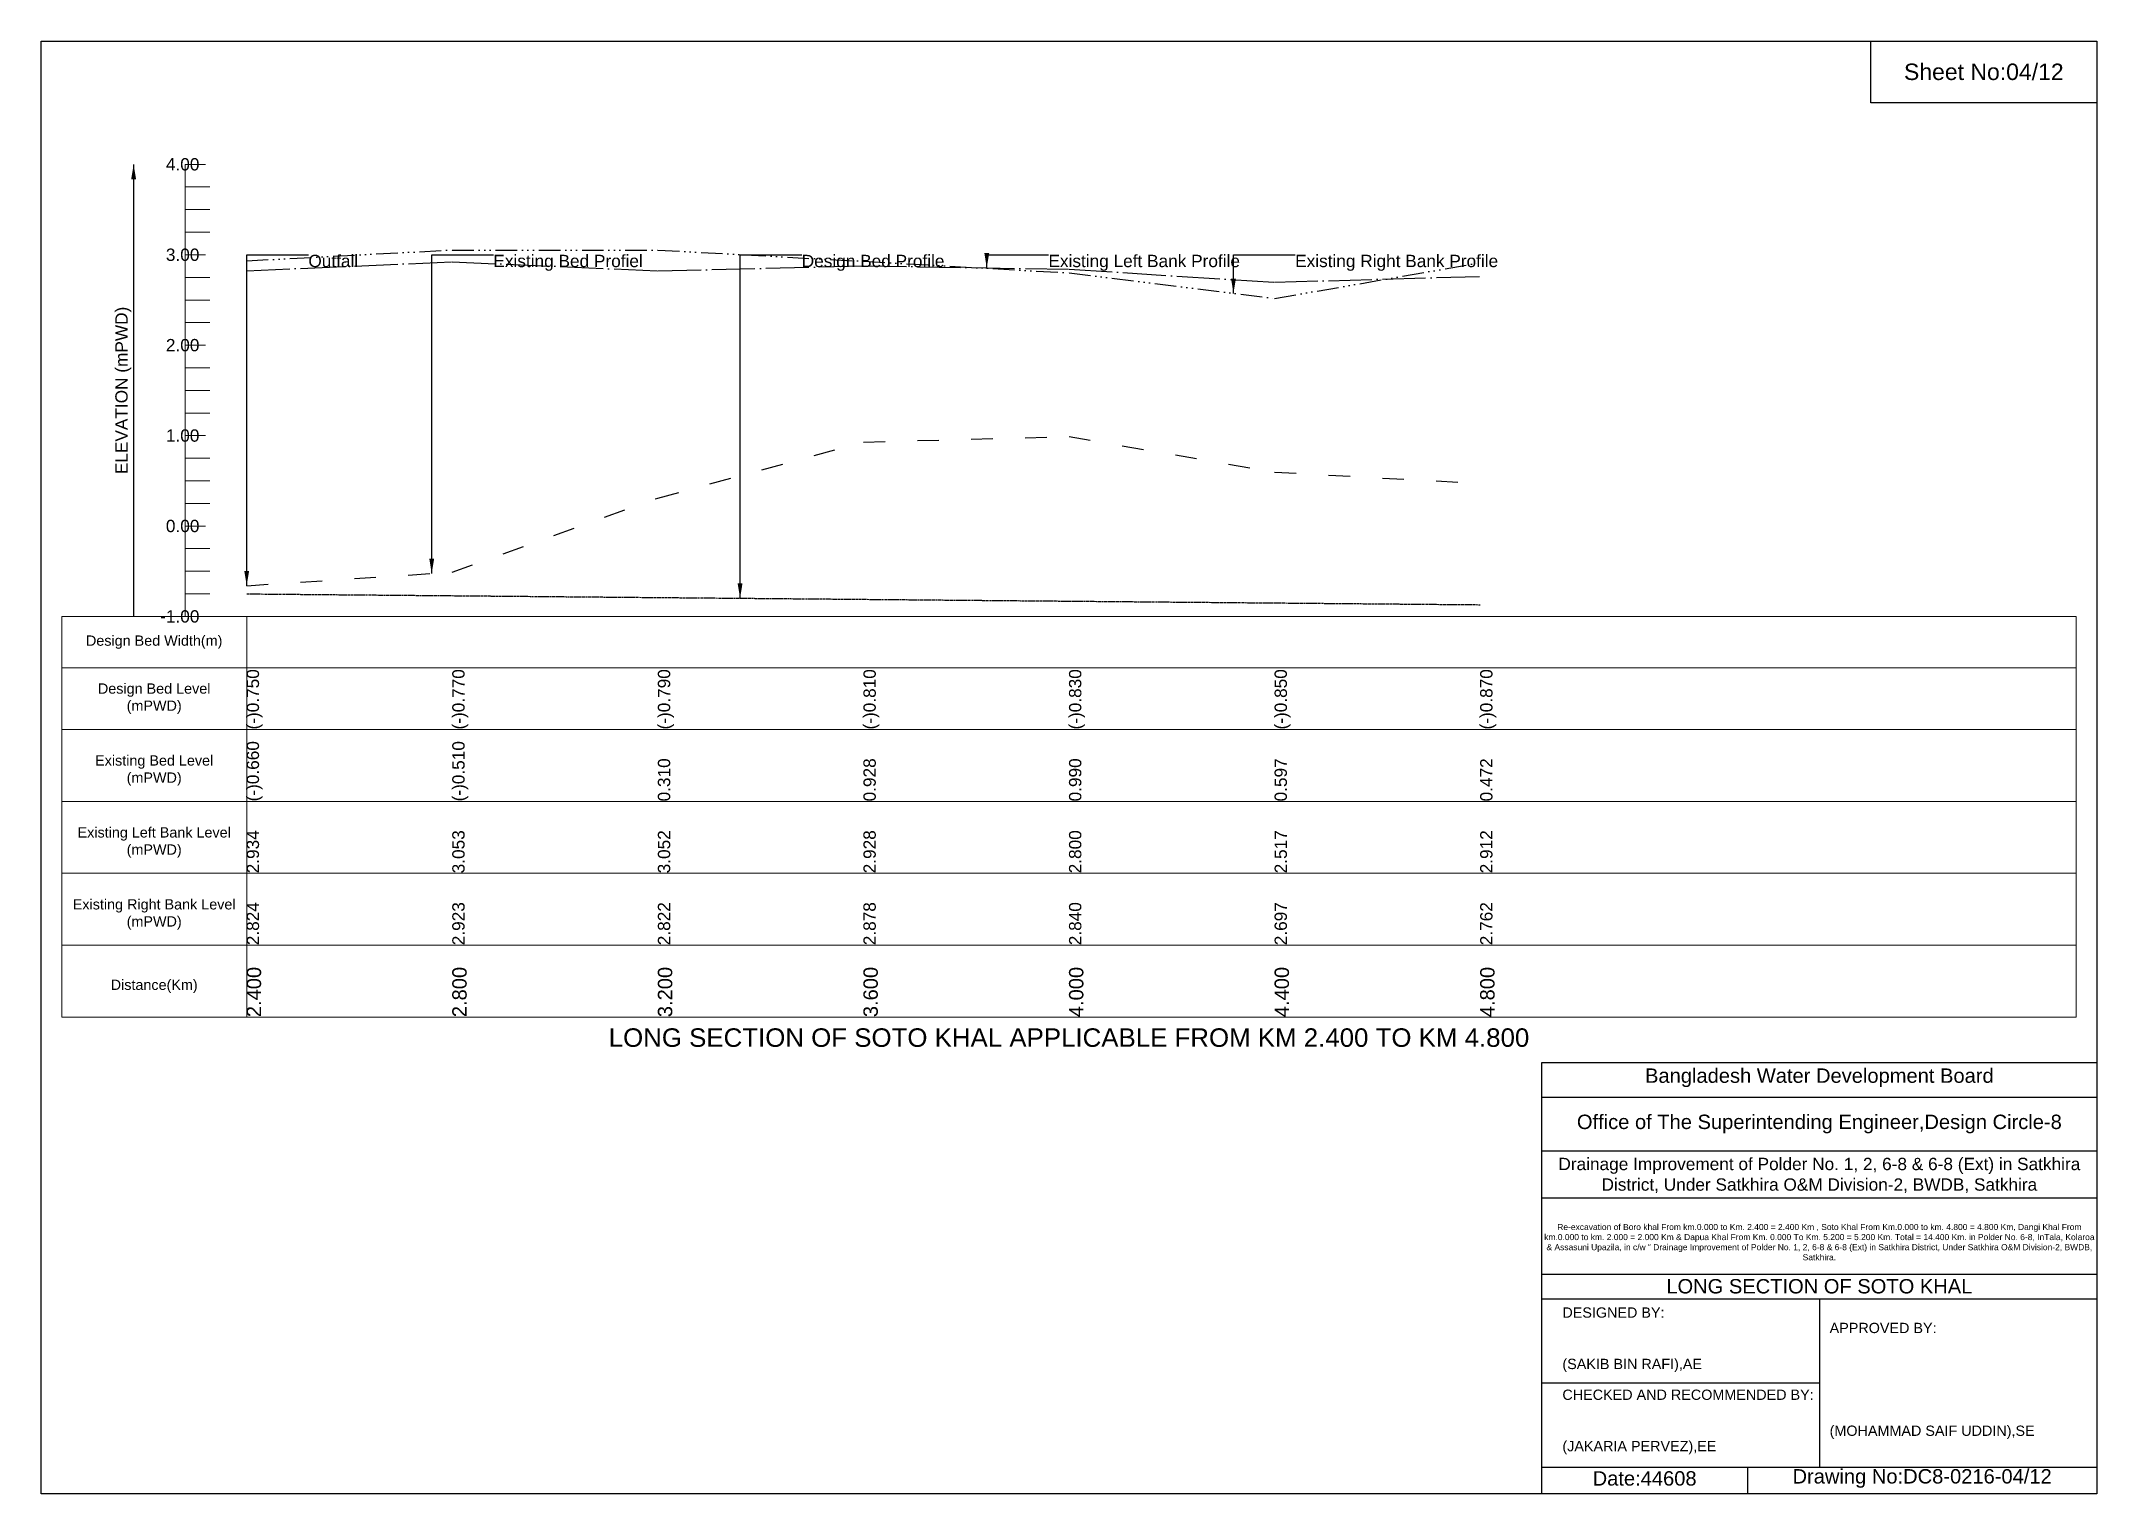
# Model space of a CAD drawing. Header units: inches. Extents: x 91000 to 218000, y -5656 to 30000.
# Drawn here: x 130000 to 138000, y -5656 to 0 of the extents above; entities that cross this region are included whole.
import ezdxf

# ---------------------------------------------------------------- set-up
doc = ezdxf.new("R2010")
doc.units = ezdxf.units.IN
doc.header["$LTSCALE"] = 7
doc.header["$MEASUREMENT"] = 0
for name, pattern in [('ACAD_ISO03W100', [30, 12, -18]), ('ACAD_ISO04W100', [30, 24, -3, 0, -3]), ('ACAD_ISO14W100', [24, 12, -3, 0, -3, 0, -3, 0, -3]), ('CENTER', [2, 1.25, -0.25, 0.25, -0.25])]:
    doc.linetypes.add(name, pattern=pattern)
for name, color, linetype, lineweight in [('Design Bed Level Long Section', 7, 'CENTER', 25), ('Existing Bed Level for Long Section', 7, 'ACAD_ISO03W100', 25), ('Existing Left Bank of Long section', 7, 'ACAD_ISO04W100', 25), ('Existing Right Bank of Long Section', 7, 'ACAD_ISO14W100', 25), ('Long Section Border', 7, 'Continuous', 9), ('Long Section Labels', 7, 'Continuous', 9), ('Vscale for Long Section', 7, 'Continuous', 9)]:
    doc.layers.add(name, color=color, linetype=linetype, lineweight=lineweight)
doc.styles.get("Standard").update_dxf_attribs({"font": 'arial.ttf'})
doc.dimstyles.get("Standard").update_dxf_attribs({"dimtxt": 0.18, "dimasz": 0.18, "dimexe": 0.18, "dimexo": 0.0625, "dimgap": 0.09, "dimtad": 0, "dimtih": 1, "dimtoh": 1, "dimdec": 4, "dimzin": 0, "dimdsep": 46, "dimtxsty": 'Standard', "dimcen": 0.09, "dimadec": 0, "dimazin": 0, "dimtfac": 1, "dimtdec": 4, "dimtofl": 0, "dimtmove": 0, "dimatfit": 3, "dimfxl": 1, "dimtolj": 1, "dimtzin": 0, "dimarcsym": 0})

msp = doc.modelspace()

# ---------------------------------------------------------------- texts
at = {"attachment_point": 5}
for s, insert, char_height in [('Sheet No:04/12', (137560, -120), 64), ('Bangladesh Water Development Board', (136920, -4036), 56), ('Office of The Superintending Engineer,Design Circle-8', (136920, -4216), 56)]:
    msp.add_mtext(s, dxfattribs=dict(at, insert=insert, char_height=char_height))
for s, insert, char_height, width, attachment_point in [('Drainage Improvement of Polder No. 1, 2, 6-8 & 6-8 (Ext) in Satkhira District, Under Satkhira O&M Division-2, BWDB, Satkhira', (136920, -4416), 48, 2240, 5), ('Re-excavation of Boro khal From km.0.000 to Km. 2.400 = 2.400 Km , Soto Khal From Km.0.000 to km. 4.800 = 4.800 Km, Dangi Khal From km.0.000 to km. 2.000 = 2.000 Km & Dapua Khal From Km. 0.000 To Km. 5.200 = 5.200 Km. Total = 14.400 Km. in Polder No. 6-8, InTala, Kolaroa & Assasuni Upazila, in c/w “ Drainage Improvement of Polder No. 1, 2, 6-8 & 6-8 (Ext) in Satkhira District, Under Satkhira O&M Division-2, BWDB, Satkhira.', (136920, -4676), 23.565, 2160, 5), ('LONG SECTION OF SOTO KHAL', (136920, -4848), 56, 2240, 5), ('DESIGNED BY:^J^J^J(SAKIB BIN RAFI),AE', (135920, -5056), 40, 1120, 4), ('APPROVED BY:^J^J^J^J^J^J(MOHAMMAD SAIF UDDIN),SE', (136960, -5216), 40, 1120, 4), ('CHECKED AND RECOMMENDED BY:^J^J^J(JAKARIA PERVEZ),EE', (135920, -5376), 40, 1120, 4), ('Date:44608', (136240, -5596), 56, 1120, 5), ('Drawing No:DC8-0216-04/12', (137320, -5596), 56, 1760, 5)]:
    msp.add_mtext(s, dxfattribs=dict(insert=insert, char_height=char_height, width=width, attachment_point=attachment_point))
at = {"layer": 'Long Section Border', "attachment_point": 5}
for s, insert, char_height in [('Design Bed Width(m)', (130440, -2340), 40), ('Design Bed Level^J(mPWD)', (130440, -2560), 40), ('Existing Bed Level^J(mPWD)', (130440, -2840), 40), ('Existing Left Bank Level^J(mPWD)', (130440, -3120), 40), ('Existing Right Bank Level^J(mPWD)', (130440, -3400), 40), ('Distance(Km)', (130440, -3680), 40), ('LONG SECTION OF SOTO KHAL APPLICABLE FROM KM 2.400 TO KM 4.800', (134000, -3880), 72)]:
    msp.add_mtext(s, dxfattribs=dict(at, insert=insert, char_height=char_height))
at = {"layer": 'Long Section Labels', "char_height": 48, "attachment_point": 1}
for s, insert in [('Outfall', (131040, -832)), ('Existing Bed Profiel', (131760, -832)), ('Design Bed Profile', (132960, -832)), ('Existing Left Bank Profile', (133920, -832)), ('Existing Right Bank Profile', (134880, -832))]:
    msp.add_mtext(s, dxfattribs=dict(at, insert=insert))
at = {"layer": 'Vscale for Long Section', "char_height": 48, "attachment_point": 6}
for s, insert in [('4.00', (130616, -480)), ('3.00', (130616, -832)), ('2.00', (130616, -1184)), ('1.00', (130616, -1536)), ('0.00', (130616, -1888)), ('-1.00', (130616, -2240))]:
    msp.add_mtext(s, dxfattribs=dict(at, insert=insert))
at = {"layer": 'Vscale for Long Section', "rotation": 90}
for s, insert, char_height, attachment_point in [('ELEVATION (mPWD)', (130320, -1360), 48, 5), ('(-)0.750', (130800, -2680), 48, 1), ('(-)0.770', (131600, -2680), 48, 1), ('(-)0.790', (132400, -2680), 48, 1), ('(-)0.810', (133200, -2680), 48, 1), ('(-)0.830', (134000, -2680), 48, 1), ('(-)0.850', (134800, -2680), 48, 1), ('(-)0.870', (135600, -2680), 48, 1), ('(-)0.660', (130800, -2960), 48, 1), ('(-)0.510', (131600, -2960), 48, 1), ('0.310', (132400, -2960), 48, 1), ('0.928', (133200, -2960), 48, 1), ('0.990', (134000, -2960), 48, 1), ('0.597', (134800, -2960), 48, 1), ('0.472', (135600, -2960), 48, 1), ('2.934', (130800, -3240), 48, 1), ('3.053', (131600, -3240), 48, 1), ('3.052', (132400, -3240), 48, 1), ('2.928', (133200, -3240), 48, 1), ('2.800', (134000, -3240), 48, 1), ('2.517', (134800, -3240), 48, 1), ('2.912', (135600, -3240), 48, 1), ('2.824', (130800, -3520), 48, 1), ('2.923', (131600, -3520), 48, 1), ('2.822', (132400, -3520), 48, 1), ('2.878', (133200, -3520), 48, 1), ('2.840', (134000, -3520), 48, 1), ('2.697', (134800, -3520), 48, 1), ('2.762', (135600, -3520), 48, 1), ('2.400', (130800, -3800), 56, 1), ('2.800', (131600, -3800), 56, 1), ('3.200', (132400, -3800), 56, 1), ('3.600', (133200, -3800), 56, 1), ('4.000', (134000, -3800), 56, 1), ('4.400', (134800, -3800), 56, 1), ('4.800', (135600, -3800), 56, 1)]:
    msp.add_mtext(s, dxfattribs=dict(at, insert=insert, char_height=char_height, attachment_point=attachment_point))

# ---------------------------------------------------------------- linework, layer by layer
for points in [[(130000, 0), (138000, 0), (138000, -5656), (130000, -5656)], [(137120, 0), (138000, 0), (138000, -240), (137120, -240)]]:
    msp.add_lwpolyline(points, close=True)
for points in [[(135840, -5656), (135840, -3976), (138000, -3976)], [(135840, -4112), (138000, -4112)], [(135840, -4320), (138000, -4320)], [(135840, -4504), (138000, -4504)], [(135840, -4800), (138000, -4800)], [(135840, -4896), (138000, -4896)], [(136920, -4896), (136920, -5552)], [(135840, -5224), (136920, -5224)], [(135840, -5552), (138000, -5552)], [(136640, -5552), (136640, -5656)]]:
    msp.add_lwpolyline(points)
at = {"layer": 'Design Bed Level Long Section'}
msp.add_lwpolyline([(130800, -2152), (131600, -2159), (132400, -2166.1), (133200, -2173.1), (134000, -2180.2), (134800, -2187.2), (135600, -2194.2)], dxfattribs=at)
at = {"layer": 'Existing Bed Level for Long Section'}
msp.add_lwpolyline([(130800, -2120.3), (131600, -2067.5), (132400, -1778.9), (133200, -1561.3), (134000, -1539.5), (134800, -1677.9), (135600, -1721.9)], dxfattribs=at)
at = {"layer": 'Existing Left Bank of Long section'}
msp.add_lwpolyline([(130800, -894), (131600, -859.1), (132400, -894.7), (133200, -874.9), (134000, -888.3), (134800, -938.7), (135600, -915.8)], dxfattribs=at)
at = {"layer": 'Existing Right Bank of Long Section'}
msp.add_lwpolyline([(130800, -855.2), (131600, -813.3), (132400, -813.7), (133200, -857.3), (134000, -902.4), (134800, -1002), (135600, -863)], dxfattribs=at)
at = {"layer": 'Long Section Border'}
msp.add_lwpolyline([(130080, -2240), (137920, -2240), (137920, -3800), (130080, -3800)], close=True, dxfattribs=at)
for points in [[(130800, -2240), (130800, -3800)], [(130080, -2440), (137920, -2440)], [(130080, -2680), (137920, -2680)], [(130080, -2960), (137920, -2960)], [(130080, -3240), (137920, -3240)], [(130080, -3520), (137920, -3520)]]:
    msp.add_lwpolyline(points, dxfattribs=at)
at = {"layer": 'Vscale for Long Section'}
for points in [[(130560, -2240), (130560, -1888), (130560, -1536), (130560, -1184), (130560, -832), (130560, -480)], [(130560, -480), (130640, -480)], [(130560, -568), (130656, -568)], [(130560, -656), (130656, -656)], [(130560, -744), (130656, -744)], [(130560, -832), (130640, -832)], [(130560, -920), (130656, -920)], [(130560, -1008), (130656, -1008)], [(130560, -1096), (130656, -1096)], [(130560, -1184), (130640, -1184)], [(130560, -1272), (130656, -1272)], [(130560, -1360), (130656, -1360)], [(130560, -1448), (130656, -1448)], [(130560, -1536), (130640, -1536)], [(130560, -1624), (130656, -1624)], [(130560, -1712), (130656, -1712)], [(130560, -1800), (130656, -1800)], [(130560, -1888), (130640, -1888)], [(130560, -1976), (130656, -1976)], [(130560, -2064), (130656, -2064)], [(130560, -2152), (130656, -2152)], [(130560, -2240), (130640, -2240)]]:
    msp.add_lwpolyline(points, dxfattribs=at)

msp.set_redraw_order([(e.dxf.handle, doc.entitydb.next_handle()) for e in msp.query("TEXT MTEXT ATTDEF DIMENSION ARC_DIMENSION")])  # texts and dimensions are drawn at this point

# ---------------------------------------------------------------- leaders
at = {"layer": 'Long Section Labels', "annotation_type": 0, "has_hookline": 1, "hookline_direction": 0}
for points, text_width in [([(130800, -2120.3), (130800, -832), (131039.9, -832)], 185.8), ([(131520, -2072.8), (131520, -832), (131759.9, -832)], 571.4), ([(132720, -2168.9), (132720, -832), (132959.9, -832)], 547.4), ([(133680, -883), (133680, -832), (133919.9, -832)], 737.4), ([(134640, -982.1), (134640, -832), (134879.9, -832)], 782)]:
    msp.add_leader(points, dimstyle='Standard', override={"dimasz": 57.6}, dxfattribs=dict(at, text_width=text_width))
at = {"layer": 'Vscale for Long Section'}
msp.add_leader([(130360, -480), (130360, -2240)], dimstyle='Standard', override={"dimasz": 57.6}, dxfattribs=at)

doc.saveas('drawing.dxf')
